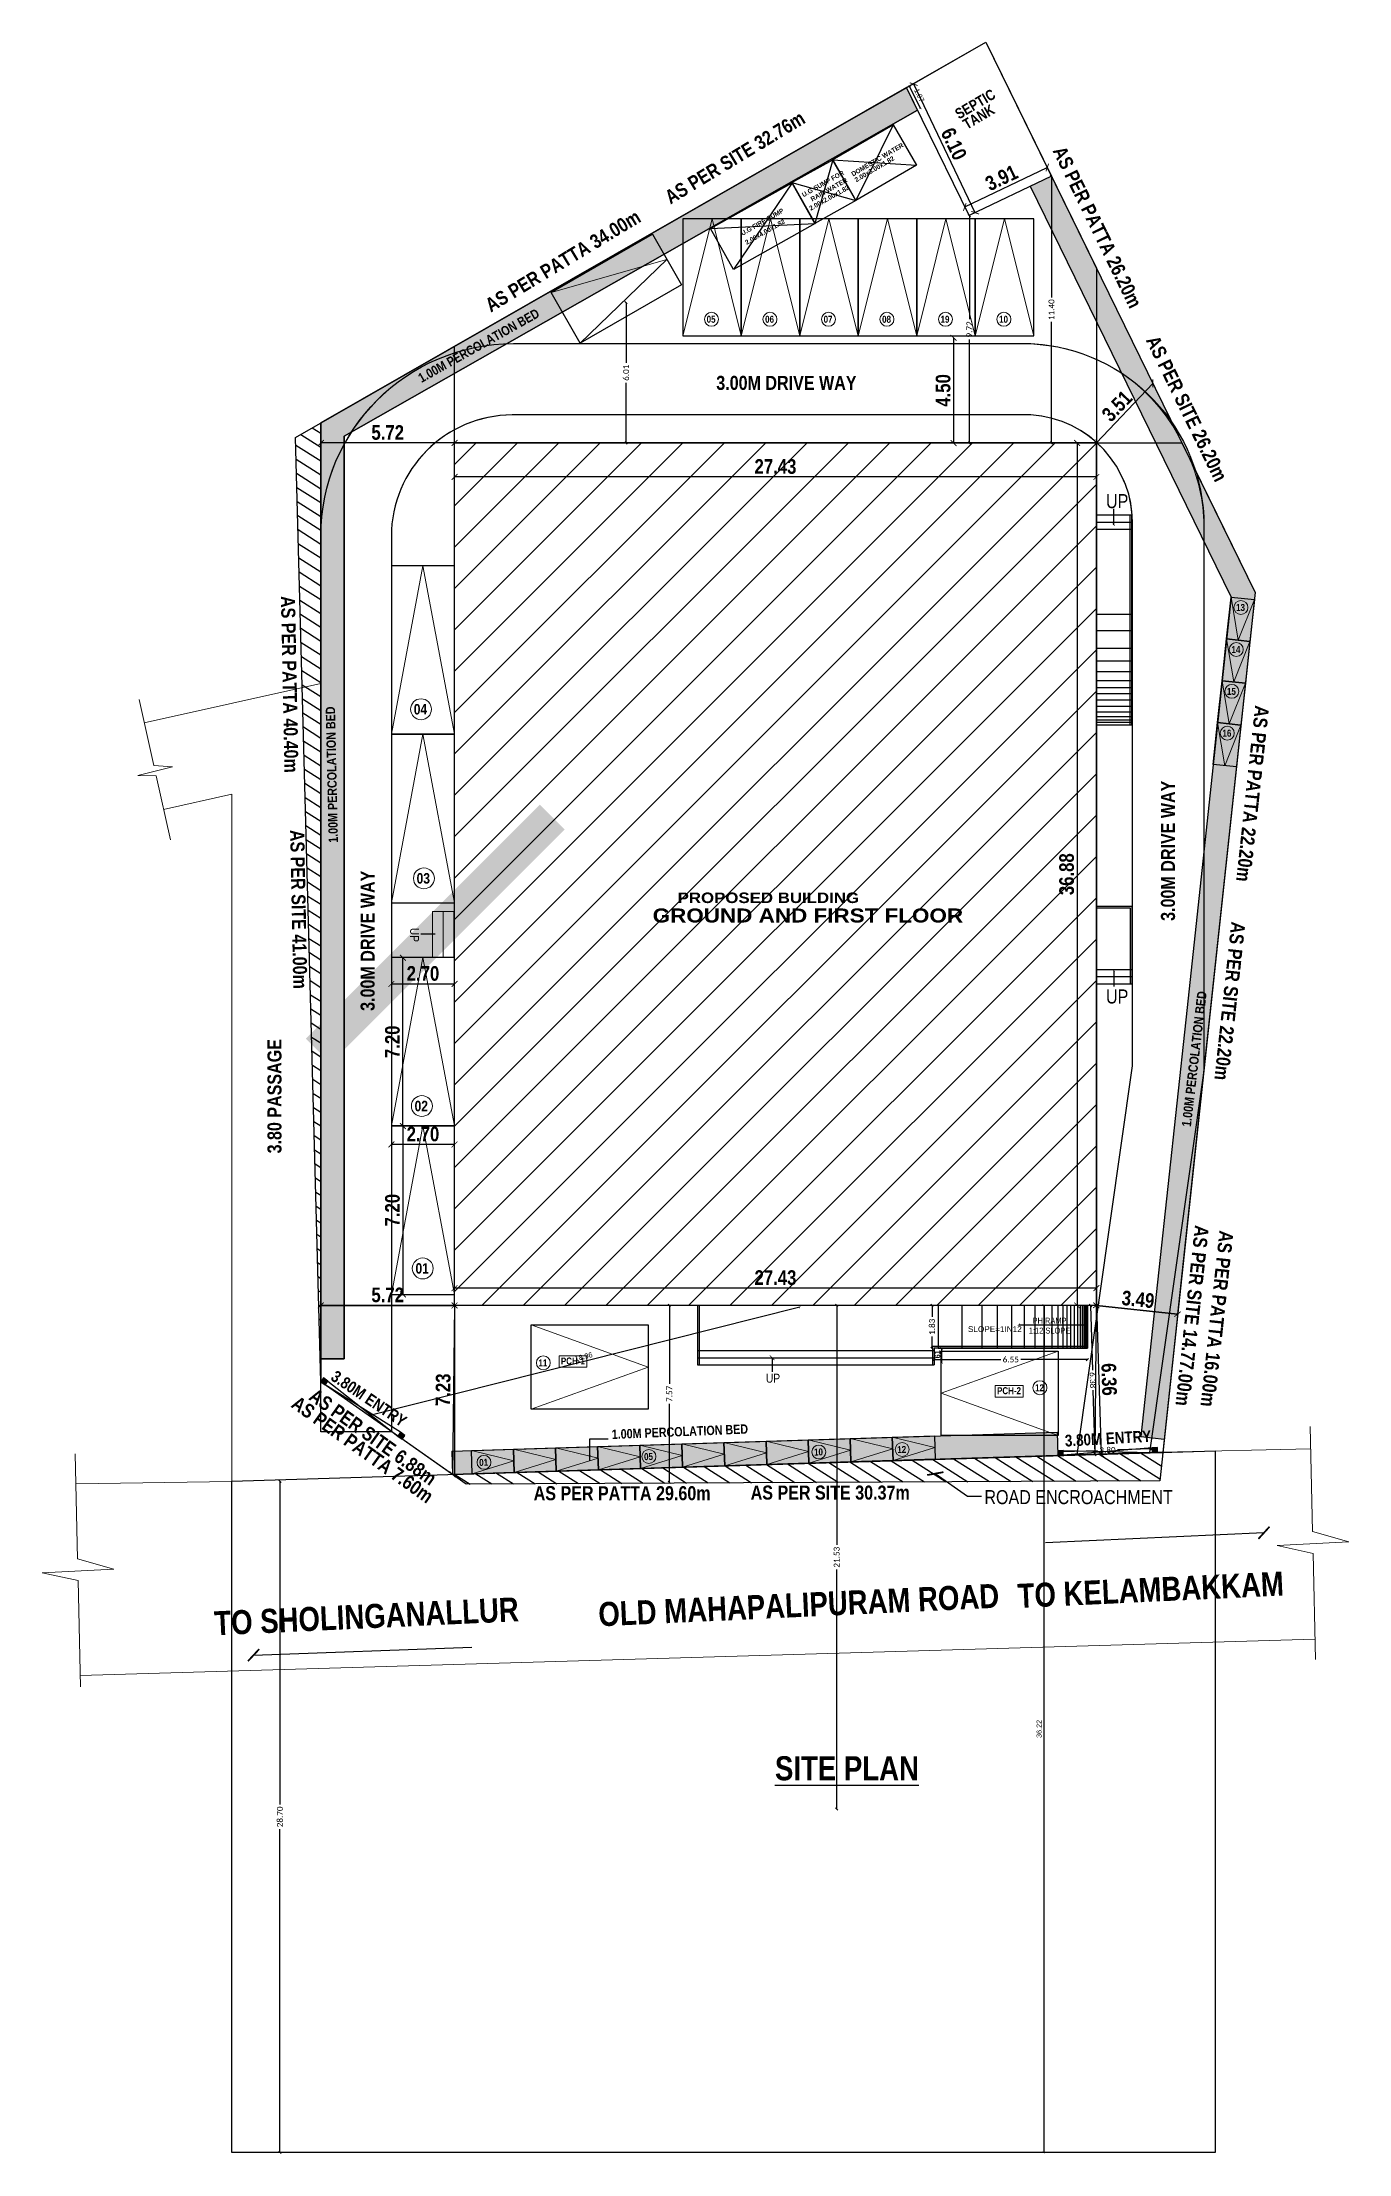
# Model space of a CAD drawing. Header units: metres. Extents: x -1560520 to -1560300, y 43639 to 43729.
# Drawn here: x -1560519.6 to -1560463.7, y 43638.6 to 43728.9 of the extents above; entities that cross this region are included whole.
import ezdxf
from ezdxf.enums import TextEntityAlignment as Align

# ---------------------------------------------------------------- set-up
doc = ezdxf.new("R2010")
doc.units = ezdxf.units.M
doc.header["$LTSCALE"] = 750
doc.header["$MEASUREMENT"] = 0
doc.header["$PDMODE"] = 35
doc.header["$PDSIZE"] = 50
doc.linetypes.add('( Hidden )', pattern=[0.375, 0.25, -0.125])
doc.linetypes.add('HIDDEN2', pattern=[0.1875, 0.125, -0.0625])
doc.layers.get('0').update_dxf_attribs({"lineweight": 5})
doc.layers.get('Defpoints').update_dxf_attribs({"lineweight": 0})
for name, color, linetype in [('A-ELEV-LGHT', 1, 'Continuous'), ('A-WALL-MSNY', 5, 'Continuous'), ('BLK_1_DA_RAMP_1', 1, 'Continuous'), ('BLK_1_LVL_0_BLDG_FOOT_PRINT', 1, 'Continuous'), ('BLK_1_LVL_0_FRONT_SETBACK', 2, 'Continuous'), ('BLK_1_LVL_0_REAR_SETBACK', 11, 'Continuous'), ('BLK_1_LVL_0_SIDE_SETBACK1', 171, 'Continuous'), ('BLK_1_LVL_0_SIDE_SETBACK2', 102, 'Continuous'), ('BOUNDARY', 7, 'Continuous'), ('BOUNDRY', 6, 'Continuous'), ('CLIENT', 7, 'Continuous'), ('Cmda Text', 7, 'Continuous'), ('CWALL', 120, 'Continuous'), ('DIST_CL_ROAD', 1, 'Continuous'), ('DIST_EXIT', 7, 'Continuous'), ('DRIVEWAY', 22, 'Continuous'), ('MAIN_GATE', 57, 'Continuous'), ('NOTIFIED_ROAD', 7, 'Continuous'), ('PLOT_BOUNDARY', 70, 'Continuous'), ('ROAD_WIDTH', 1, 'Continuous'), ('RWH', 4, 'Continuous'), ('SEPTIC_TANK_1', 146, 'Continuous'), ('SHORTEST_DIST_TO_ROAD', 1, 'Continuous')]:
    doc.layers.add(name, color=color, linetype=linetype)
for name, color, linetype, plot in [('BLK_1_COVERED_AREA', 140, 'Continuous', False), ('BLK_1_MAX_HEIGHT_CAL', 7, 'Continuous', False), ('PARKING_SLOT', 30, 'Continuous', False), ('TWO_WHEELER_PARKING', 2, 'Continuous', False)]:
    doc.layers.add(name, color=color, linetype=linetype, plot=plot)
for name, color, linetype, lineweight in [('CAR', 1, 'Continuous', 13), ('hatch', 250, 'Continuous', 5), ('TEXT', 2, 'Continuous', 20), ('wall', 7, 'Continuous', 30)]:
    doc.layers.add(name, color=color, linetype=linetype, lineweight=lineweight)
doc.styles.add('AP DIM', font='swisscb.ttf')
doc.styles.add('CGR', font='ariblk.ttf')
doc.styles.add('cmda', font='swisscb.ttf')
doc.styles.add('MD', font='swissck.ttf')
doc.styles.add('SLS-Calibri', font='calibri.ttf')
doc.styles.get("Standard").update_dxf_attribs({"font": 'arial.ttf'})
doc.dimstyles.new('DURAI BUI', dxfattribs={"dimtxt": 0.25, "dimasz": 0.1, "dimexe": 0.18, "dimexo": 0.0625, "dimgap": 0.05, "dimtad": 1, "dimzin": 4, "dimdsep": 46, "dimtxsty": 'AP DIM', "dimblk": 'ARCHTICK', "dimcen": 0.09, "dimse1": 1, "dimse2": 1, "dimclrd": 8, "dimclre": 8, "dimclrt": 7, "dimadec": 0, "dimazin": 0, "dimtfac": 1, "dimtofl": 0, "dimtmove": 2, "dimatfit": 3, "dimfxl": 0, "dimtolj": 1, "dimtzin": 0, "dimarcsym": 0})
doc.dimstyles.new('SLS-ProjectName-OuterBlock(FloorPlan)', dxfattribs={"dimtxt": 0.25, "dimasz": 0.1, "dimexe": 0, "dimexo": 0, "dimgap": 0.1, "dimtad": 0, "dimzin": 1, "dimdsep": 46, "dimtxsty": 'SLS-Calibri', "dimblk1": 'OBLIQUE', "dimblk2": 'OBLIQUE', "dimsah": 1, "dimcen": 0, "dimse1": 1, "dimse2": 1, "dimadec": 0, "dimazin": 0, "dimtfac": 1, "dimtofl": 0, "dimtmove": 2, "dimatfit": 3, "dimfxl": 0, "dimtolj": 1, "dimtzin": 0, "dimlwd": -1, "dimarcsym": 0})
doc.dimstyles.get("Standard").update_dxf_attribs({"dimtxt": 0.22, "dimasz": 0.1, "dimexe": 0.18, "dimexo": 0.0625, "dimgap": 0.09, "dimtad": 1, "dimtoh": 1, "dimzin": 4, "dimdsep": 46, "dimtxsty": 'Standard', "dimblk": 'ARCHTICK', "dimcen": 0.09, "dimse1": 1, "dimse2": 1, "dimadec": 0, "dimazin": 0, "dimtfac": 1, "dimtix": 1, "dimtofl": 0, "dimtmove": 0, "dimatfit": 3, "dimldrblk": 'ARCHTICK', "dimfxl": 0, "dimtolj": 1, "dimtzin": 0, "dimarcsym": 0})
pattern_1 = [(147.5582, (-1560088.30544, 43531.4916), (-0.2682208, -0.42196754), [])]
pattern_2 = [(0, (-1560854.51448, 43286.84377), (0.375, 0.21650635), [0.25, -0.5]), (120, (-1560854.51448, 43286.84377), (-0.375, 0.21650635), [0.25, -0.5]), (60, (-1560854.51448, 43286.84377), (1e-16, 0.4330127), [-0.5, 0.25])]

msp = doc.modelspace()

# ---------------------------------------------------------------- texts
at = {"layer": 'BLK_1_DA_RAMP_1', "insert": (-1560480.022, 43673.974), "char_height": 0.25, "width": 2.47817, "attachment_point": 1}
msp.add_mtext('SLOPE=1IN12', dxfattribs=at)
at = {"layer": 'CLIENT', "color": 4, "style": 'CGR'}
for s, height, p in [('PROPOSED BUILDING', 0.45, (-1560492.431, 43692.069)), ('GROUND AND FIRST FLOOR', 0.6, (-1560493.498, 43691.237))]:
    msp.add_text(s, height=height, dxfattribs=at).set_placement(p)
at = {"layer": 'CLIENT', "color": 7, "linetype": 'ByBlock', "ltscale": 100, "attachment_point": 5, "style": 'AP DIM'}
for s, insert, char_height in [('\\A1;05', (-1560491.001, 43717.032), 0.2982), ('\\A1;06', (-1560488.501, 43717.032), 0.2982), ('\\A1;07', (-1560486.001, 43717.032), 0.2982), ('\\A1;08', (-1560483.501, 43717.032), 0.2982), ('\\A1;19', (-1560481.001, 43717.032), 0.2982), ('\\A1;10', (-1560478.501, 43717.032), 0.2982), ('\\A1;13', (-1560468.371, 43704.708), 0.2982), ('\\A1;14', (-1560468.569, 43702.909), 0.2982), ('\\A1;15', (-1560468.761, 43701.12), 0.2982), ('\\A1;04', (-1560503.424, 43700.355), 0.4473), ('\\A1;16', (-1560468.953, 43699.33), 0.2982), ('\\A1;03', (-1560503.301, 43693.123), 0.4473), ('\\A1;02', (-1560503.387, 43683.387), 0.4473), ('\\A1;01', (-1560503.35, 43676.442), 0.4473), ('\\A1;11', (-1560498.189, 43672.402), 0.2982), ('\\A1;PCH-1', (-1560496.909, 43672.483), 0.2982), ('\\A1;PCH-2', (-1560478.267, 43671.213), 0.2982), ('\\A1;12', (-1560476.962, 43671.341), 0.2982)]:
    msp.add_mtext(s, dxfattribs=dict(at, insert=insert, char_height=char_height))
at = {"layer": 'CLIENT', "insert": (-1560476.535, 43673.996), "char_height": 0.254, "width": 1.62954, "attachment_point": 5, "style": 'MD'}
msp.add_mtext('\\A1;PH RAMP\\P1:12 SLOPE', dxfattribs=at)
at = {"layer": 'CLIENT', "color": 7, "linetype": 'ByBlock', "ltscale": 100, "char_height": 0.2982, "attachment_point": 5, "rotation": 1.70572, "style": 'AP DIM'}
for s, insert in [('\\A1;05', (-1560493.675, 43668.396)), ('\\A1;10', (-1560486.411, 43668.592)), ('\\A1;12', (-1560482.853, 43668.7)), ('\\A1;01', (-1560500.723, 43668.149))]:
    msp.add_mtext(s, dxfattribs=dict(at, insert=insert))
at = {"layer": 'Cmda Text', "style": 'cmda'}
for s, height, rotation, p in [('AS PER SITE 32.76m', 0.6, 31.21045, (-1560489.827, 43723.696)), ('AS PER PATTA 26.20m', 0.6, 296.02342, (-1560474.756, 43720.844)), ('AS PER PATTA 34.00m', 0.6, 31.21045, (-1560497.181, 43719.274)), ('AS PER SITE 26.20m', 0.6, 296.02342, (-1560470.937, 43713.086)), ('AS PER PATTA 40.40m', 0.6, 271.16094, (-1560509.31, 43701.415)), ('AS PER PATTA 22.20m', 0.6, 263.81627, (-1560468.151, 43696.777)), ('3.00M DRIVE WAY', 0.6, 90, (-1560471.173, 43694.305)), ('AS PER SITE 41.00m', 0.6, 271.16094, (-1560508.925, 43691.794)), ('3.00M DRIVE WAY', 0.6, 90, (-1560505.382, 43690.456)), ('AS PER SITE 22.20m', 0.6, 263.81627, (-1560469.125, 43687.908)), ('3.80 PASSAGE', 0.6, 90, (-1560509.363, 43683.807)), ('AS PER SITE 14.77.00m', 0.6, 263.81627, (-1560470.734, 43674.454)), ('AS PER PATTA 16.00m', 0.6, 263.81627, (-1560469.675, 43674.322)), ('AS PER PATTA 7.60m', 0.6, 324.47533, (-1560506.072, 43668.453)), ('AS PER SITE 6.88m', 0.6, 324.47533, (-1560505.624, 43668.997)), ('TO KELAMBAKKAM', 1.0287, 2.68302, (-1560472.188, 43662.19)), ('TO SHOLINGANALLUR', 1.0287, 2.68302, (-1560505.706, 43661.054)), ('OLD MAHAPALIPURAM ROAD', 1.0287, 2.68302, (-1560487.231, 43661.537))]:
    msp.add_text(s, height=height, rotation=rotation, dxfattribs=at).set_placement(p, align=Align.CENTER)
for s, height, rotation, p in [('1.00M PERCOLATION BED ', 0.4, 29.32672, (-1560503.377, 43714.308)), ('1.00M PERCOLATION BED ', 0.4, 91.25914, (-1560506.948, 43694.651)), ('1.00M PERCOLATION BED ', 0.4, 83.29812, (-1560470.493, 43682.485)), ('3.80M ENTRY', 0.5, 326.10176, (-1560507.295, 43671.699)), ('1.00M PERCOLATION BED ', 0.4, 2.30324, (-1560495.239, 43669.148)), ('3.80M ENTRY', 0.5, 3.14813, (-1560475.864, 43668.825))]:
    msp.add_text(s, height=height, rotation=rotation, dxfattribs=at).set_placement(p)
for s, height, p in [('3.00M DRIVE WAY', 0.6, (-1560487.782, 43714.015)), ('AS PER PATTA 29.60m', 0.6, (-1560494.803, 43666.531)), ('AS PER SITE 30.37m', 0.6, (-1560485.909, 43666.559)), ('%%USITE PLAN', 1.0287, (-1560485.194, 43654.555))]:
    msp.add_text(s, height=height, dxfattribs=at).set_placement(p, align=Align.CENTER)
at = {"layer": 'TEXT', "color": 0, "style": 'AP DIM'}
for s, height, rotation, p in [('SEPTIC', 0.45, 30.43918, (-1560480.403, 43725.575)), ('TANK', 0.45, 30.43918, (-1560480.065, 43725.136)), ('DOMESTIC WATER', 0.2, 30.43918, (-1560484.933, 43723.137)), ('2.00x3.00x1.82', 0.2, 30.43918, (-1560484.791, 43722.889)), ('U.G SUMP FOR', 0.2, 29.3413, (-1560487.049, 43722.251)), ('RAIN WATER', 0.2, 29.3413, (-1560486.677, 43722.066)), ('2.00x2.00x1.82', 0.2, 29.3413, (-1560486.736, 43721.676)), ('U.G FIRE SUMP ', 0.2, 29.70816, (-1560489.656, 43720.602)), ('2.00x4.00x1.82', 0.2, 29.70816, (-1560489.478, 43720.214))]:
    msp.add_text(s, height=height, rotation=rotation, dxfattribs=at).set_placement(p)
at = {"layer": 'TEXT', "style": 'MD'}
for s, p in [('UP', (-1560474.12, 43708.957)), ('UP', (-1560474.12, 43687.773)), ('ROAD ENCROACHMENT', (-1560479.319, 43666.364))]:
    msp.add_text(s, height=0.6, dxfattribs=at).set_placement(p)
at = {"layer": 'TEXT', "insert": (-1560503.676, 43690.706), "char_height": 0.381, "width": 1.62954, "attachment_point": 5, "rotation": 270, "style": 'MD'}
msp.add_mtext('\\A1;UP', dxfattribs=at)
at = {"layer": 'TEXT', "insert": (-1560488.354, 43671.745), "char_height": 0.381, "width": 1.62954, "attachment_point": 5, "style": 'MD'}
msp.add_mtext('\\A1;UP', dxfattribs=at)

# ---------------------------------------------------------------- blocks, each defined once
blk = doc.blocks.new('_ArchTick')
at = {"color": 0, "linetype": 'ByBlock', "const_width": 0.15}
blk.add_lwpolyline([(-0.5, -0.5), (0.5, 0.5)], dxfattribs=at)
blk = doc.blocks.new('*D216')
at = {"color": 8, "lineweight": -2}
blk.add_line((-1560501.966, 43674.862), (-1560507.681, 43674.862), dxfattribs=at)
at = {"layer": 'Defpoints', "color": 0}
for p in [(-1560507.681, 43674.862), (-1560507.681, 43674.862), (-1560501.966, 43674.862)]:
    blk.add_point(p, dxfattribs=at)
at = {"color": 8, "lineweight": -2, "xscale": 0.25, "yscale": 0.25, "zscale": 0.25, "rotation": 180}
blk.add_blockref('_ArchTick', (-1560507.681, 43674.862), dxfattribs=at)
at = {"color": 8, "lineweight": -2, "xscale": 0.25, "yscale": 0.25, "zscale": 0.25}
blk.add_blockref('_ArchTick', (-1560501.966, 43674.862), dxfattribs=at)
at = {"color": 7, "insert": (-1560504.823, 43675.308), "char_height": 0.625, "attachment_point": 5, "style": 'AP DIM'}
blk.add_mtext('\\A1;5.72', dxfattribs=at)
blk = doc.blocks.new('*D217')
at = {"color": 8, "lineweight": -2}
blk.add_line((-1560474.534, 43711.743), (-1560472.119, 43714.288), dxfattribs=at)
at = {"layer": 'Defpoints', "color": 0}
for p in [(-1560472.119, 43714.288), (-1560472.119, 43714.288), (-1560474.534, 43711.743)]:
    blk.add_point(p, dxfattribs=at)
at = {"color": 8, "lineweight": -2, "xscale": 0.25, "yscale": 0.25, "zscale": 0.25}
for p, rotation in [((-1560472.119, 43714.288), 46.50261009259465), ((-1560474.534, 43711.743), 226.5026100925946)]:
    blk.add_blockref('_ArchTick', p, dxfattribs=dict(at, rotation=rotation))
at = {"color": 7, "insert": (-1560473.65, 43713.322), "char_height": 0.625, "attachment_point": 5, "rotation": 46.50261, "style": 'AP DIM'}
blk.add_mtext('\\A1;3.51', dxfattribs=at)
blk = doc.blocks.new('*D218')
at = {"color": 8, "lineweight": -2}
blk.add_line((-1560474.534, 43674.862), (-1560474.334, 43668.504), dxfattribs=at)
at = {"layer": 'Defpoints', "color": 0}
for p in [(-1560474.534, 43674.862), (-1560474.334, 43668.504), (-1560474.334, 43668.504)]:
    blk.add_point(p, dxfattribs=at)
at = {"color": 8, "lineweight": -2, "xscale": 0.25, "yscale": 0.25, "zscale": 0.25}
for p, rotation in [((-1560474.534, 43674.862), 91.80047748857876), ((-1560474.334, 43668.504), 271.8004774885788)]:
    blk.add_blockref('_ArchTick', p, dxfattribs=dict(at, rotation=rotation))
at = {"color": 7, "insert": (-1560473.989, 43671.697), "char_height": 0.625, "attachment_point": 5, "rotation": 271.80048, "style": 'AP DIM'}
blk.add_mtext('\\A1;6.36', dxfattribs=at)
blk = doc.blocks.new('A$C31197216')
at = {"layer": 'CAR'}
for p, q in [((-49.2125, 0), (0, -196.85)), ((0, -196.85), (49.2125, 0))]:
    blk.add_line(p, q, dxfattribs=at)
blk.add_lwpolyline([(-49.2125, -196.85), (49.2125, -196.85), (49.2125, 0), (-49.2125, 0)], close=True, dxfattribs=at)
blk = doc.blocks.new('*D219')
at = {"color": 8, "lineweight": -2}
blk.add_line((-1560474.534, 43710.29), (-1560501.966, 43710.29), dxfattribs=at)
at = {"layer": 'Defpoints', "color": 0}
for p in [(-1560501.966, 43711.743), (-1560474.534, 43711.743), (-1560501.966, 43710.29)]:
    blk.add_point(p, dxfattribs=at)
at = {"color": 8, "lineweight": -2, "xscale": 0.25, "yscale": 0.25, "zscale": 0.25, "rotation": 180}
blk.add_blockref('_ArchTick', (-1560501.966, 43710.29), dxfattribs=at)
at = {"color": 8, "lineweight": -2, "xscale": 0.25, "yscale": 0.25, "zscale": 0.25}
blk.add_blockref('_ArchTick', (-1560474.534, 43710.29), dxfattribs=at)
at = {"color": 7, "insert": (-1560488.25, 43710.735), "char_height": 0.625, "attachment_point": 5, "style": 'AP DIM'}
blk.add_mtext('\\A1;27.43', dxfattribs=at)
blk = doc.blocks.new('*D220')
at = {"color": 8, "lineweight": -2}
blk.add_line((-1560475.356, 43711.743), (-1560475.356, 43674.862), dxfattribs=at)
at = {"layer": 'Defpoints', "color": 0}
for p in [(-1560474.534, 43711.743), (-1560475.356, 43674.862), (-1560474.534, 43674.862)]:
    blk.add_point(p, dxfattribs=at)
at = {"color": 8, "lineweight": -2, "xscale": 0.25, "yscale": 0.25, "zscale": 0.25}
for p, rotation in [((-1560475.356, 43711.743), 90), ((-1560475.356, 43674.862), 270)]:
    blk.add_blockref('_ArchTick', p, dxfattribs=dict(at, rotation=rotation))
at = {"color": 7, "insert": (-1560475.801, 43693.302), "char_height": 0.625, "attachment_point": 5, "rotation": 90, "style": 'AP DIM'}
blk.add_mtext('\\A1;36.88', dxfattribs=at)
blk = doc.blocks.new('*D221')
at = {"color": 8, "lineweight": -2}
blk.add_line((-1560474.534, 43675.602), (-1560501.966, 43675.602), dxfattribs=at)
at = {"layer": 'Defpoints', "color": 0}
for p in [(-1560501.966, 43675.602), (-1560501.966, 43674.862), (-1560474.534, 43674.862)]:
    blk.add_point(p, dxfattribs=at)
at = {"color": 8, "lineweight": -2, "xscale": 0.25, "yscale": 0.25, "zscale": 0.25, "rotation": 180}
blk.add_blockref('_ArchTick', (-1560501.966, 43675.602), dxfattribs=at)
at = {"color": 8, "lineweight": -2, "xscale": 0.25, "yscale": 0.25, "zscale": 0.25}
blk.add_blockref('_ArchTick', (-1560474.534, 43675.602), dxfattribs=at)
at = {"color": 7, "insert": (-1560488.25, 43676.048), "char_height": 0.625, "attachment_point": 5, "style": 'AP DIM'}
blk.add_mtext('\\A1;27.43', dxfattribs=at)
blk = doc.blocks.new('*D222')
at = {"color": 8, "lineweight": -2}
blk.add_line((-1560501.966, 43674.862), (-1560502.054, 43667.633), dxfattribs=at)
at = {"layer": 'Defpoints', "color": 0}
for p in [(-1560501.966, 43674.862), (-1560502.054, 43667.633), (-1560502.054, 43667.633)]:
    blk.add_point(p, dxfattribs=at)
at = {"color": 8, "lineweight": -2, "xscale": 0.25, "yscale": 0.25, "zscale": 0.25}
for p, rotation in [((-1560501.966, 43674.862), 89.30640282337771), ((-1560502.054, 43667.633), 269.3064028233777)]:
    blk.add_blockref('_ArchTick', p, dxfattribs=dict(at, rotation=rotation))
at = {"color": 7, "insert": (-1560502.455, 43671.253), "char_height": 0.625, "attachment_point": 5, "rotation": 89.3064, "style": 'AP DIM'}
blk.add_mtext('\\A1;7.23', dxfattribs=at)
blk = doc.blocks.new('*D223')
at = {"color": 8, "lineweight": -2}
blk.add_line((-1560474.534, 43674.862), (-1560471.061, 43674.489), dxfattribs=at)
at = {"layer": 'Defpoints', "color": 0}
for p in [(-1560474.534, 43674.862), (-1560471.061, 43674.489), (-1560471.061, 43674.489)]:
    blk.add_point(p, dxfattribs=at)
at = {"color": 8, "lineweight": -2, "xscale": 0.25, "yscale": 0.25, "zscale": 0.25}
for p, rotation in [((-1560474.534, 43674.862), 173.8677793520407), ((-1560471.061, 43674.489), 353.8677793520408)]:
    blk.add_blockref('_ArchTick', p, dxfattribs=dict(at, rotation=rotation))
at = {"color": 7, "insert": (-1560472.75, 43675.118), "char_height": 0.625, "attachment_point": 5, "rotation": 353.86778, "style": 'AP DIM'}
blk.add_mtext('\\A1;3.49', dxfattribs=at)
blk = doc.blocks.new('*D224')
at = {"color": 8, "lineweight": -2}
blk.add_line((-1560501.966, 43711.743), (-1560507.681, 43711.743), dxfattribs=at)
at = {"layer": 'Defpoints', "color": 0}
for p in [(-1560507.681, 43711.743), (-1560507.681, 43711.743), (-1560501.966, 43711.743)]:
    blk.add_point(p, dxfattribs=at)
at = {"color": 8, "lineweight": -2, "xscale": 0.25, "yscale": 0.25, "zscale": 0.25, "rotation": 180}
blk.add_blockref('_ArchTick', (-1560507.681, 43711.743), dxfattribs=at)
at = {"color": 8, "lineweight": -2, "xscale": 0.25, "yscale": 0.25, "zscale": 0.25}
blk.add_blockref('_ArchTick', (-1560501.966, 43711.743), dxfattribs=at)
at = {"color": 7, "insert": (-1560504.823, 43712.189), "char_height": 0.625, "attachment_point": 5, "style": 'AP DIM'}
blk.add_mtext('\\A1;5.72', dxfattribs=at)
blk = doc.blocks.new('A$C3CD87A76')
at = {"layer": 'A-WALL-MSNY', "lineweight": -3}
h = blk.add_hatch(color=6, dxfattribs=at)
h.dxf.hatch_style = 1
h.paths.add_polyline_path([(-0.002, -0.001), (-0.184, -0.084), (-0.086, -0.292), (0.095, -0.209)])
at = {"layer": 'A-WALL-MSNY', "color": 6, "lineweight": -3}
blk.add_lwpolyline([(-0.002, -0.001), (-0.184, -0.084), (-0.086, -0.292), (0.095, -0.209), (-0.002, -0.001)], close=True, dxfattribs=at)
blk = doc.blocks.new('*D225')
at = {"color": 8, "lineweight": -2}
blk.add_line((-1560480.636, 43716.239), (-1560480.636, 43711.743), dxfattribs=at)
at = {"layer": 'Defpoints', "color": 0}
for p in [(-1560480.703, 43716.239), (-1560480.703, 43711.743), (-1560480.636, 43711.743)]:
    blk.add_point(p, dxfattribs=at)
at = {"color": 8, "lineweight": -2, "xscale": 0.25, "yscale": 0.25, "zscale": 0.25}
for p, rotation in [((-1560480.636, 43716.239), 90), ((-1560480.636, 43711.743), 270)]:
    blk.add_blockref('_ArchTick', p, dxfattribs=dict(at, rotation=rotation))
at = {"color": 7, "insert": (-1560481.082, 43713.991), "char_height": 0.625, "attachment_point": 5, "rotation": 90, "style": 'AP DIM'}
blk.add_mtext('\\A1;4.50', dxfattribs=at)
blk = doc.blocks.new('*D226')
at = {"color": 8, "lineweight": -2}
blk.add_line((-1560479.71, 43721.59), (-1560482.339, 43727.09), dxfattribs=at)
at = {"layer": 'Defpoints', "color": 0}
for p in [(-1560482.607, 43726.962), (-1560482.339, 43727.09), (-1560479.978, 43721.462)]:
    blk.add_point(p, dxfattribs=at)
at = {"color": 8, "lineweight": -2, "xscale": 0.25, "yscale": 0.25, "zscale": 0.25}
for p, rotation in [((-1560482.339, 43727.09), 115.5429555770921), ((-1560479.71, 43721.59), 295.5429555770922)]:
    blk.add_blockref('_ArchTick', p, dxfattribs=dict(at, rotation=rotation))
at = {"color": 7, "insert": (-1560480.623, 43724.532), "char_height": 0.625, "attachment_point": 5, "rotation": 295.54296, "style": 'AP DIM'}
blk.add_mtext('\\A1;6.10', dxfattribs=at)
blk = doc.blocks.new('*D227')
at = {"color": 8, "lineweight": -2}
blk.add_line((-1560480.157, 43721.837), (-1560476.631, 43723.522), dxfattribs=at)
at = {"layer": 'Defpoints', "color": 0}
for p in [(-1560476.631, 43723.522), (-1560476.451, 43723.147), (-1560479.978, 43721.462)]:
    blk.add_point(p, dxfattribs=at)
at = {"color": 8, "lineweight": -2, "xscale": 0.25, "yscale": 0.25, "zscale": 0.25}
for p, rotation in [((-1560476.631, 43723.522), 25.54295557063936), ((-1560480.157, 43721.837), 205.5429555706393)]:
    blk.add_blockref('_ArchTick', p, dxfattribs=dict(at, rotation=rotation))
at = {"color": 7, "insert": (-1560478.586, 43723.081), "char_height": 0.625, "attachment_point": 5, "rotation": 25.54296, "style": 'AP DIM'}
blk.add_mtext('\\A1;3.91', dxfattribs=at)
blk = doc.blocks.new('*D228')
at = {"layer": 'CWALL', "color": 8, "lineweight": -2}
blk.add_line((-1560481.147, 43673.033), (-1560481.147, 43672.424), dxfattribs=at)
at = {"layer": 'Defpoints', "color": 0}
for p in [(-1560481.468, 43673.033), (-1560481.468, 43672.424), (-1560481.147, 43672.424)]:
    blk.add_point(p, dxfattribs=at)
at = {"layer": 'CWALL', "color": 8, "lineweight": -2, "xscale": 0.1, "yscale": 0.1, "zscale": 0.1}
for p, rotation in [((-1560481.147, 43673.033), 90), ((-1560481.147, 43672.424), 270)]:
    blk.add_blockref('_ArchTick', p, dxfattribs=dict(at, rotation=rotation))
at = {"layer": 'CWALL', "color": 7, "insert": (-1560481.325, 43672.728), "char_height": 0.25, "attachment_point": 5, "rotation": 90, "style": 'AP DIM'}
blk.add_mtext('\\A1;.61', dxfattribs=at)
blk = doc.blocks.new('_Oblique')
at = {"color": 0, "linetype": 'ByBlock', "lineweight": -2}
blk.add_line((-0.5, -0.5), (0.5, 0.5), dxfattribs=at)
blk = doc.blocks.new('*D191')
at = {"layer": 'BLK_1_DA_RAMP_1', "color": 0}
for p, q in [((-1560481.468, 43672.549), (-1560478.619, 43672.549)), ((-1560474.915, 43672.549), (-1560477.764, 43672.549))]:
    blk.add_line(p, q, dxfattribs=at)
at = {"layer": 'Defpoints', "color": 0}
for p in [(-1560481.468, 43673.033), (-1560474.915, 43673.033), (-1560474.915, 43672.549)]:
    blk.add_point(p, dxfattribs=at)
at = {"layer": 'BLK_1_DA_RAMP_1', "color": 0, "xscale": 0.1, "yscale": 0.1, "zscale": 0.1, "rotation": 180}
blk.add_blockref('_Oblique', (-1560481.468, 43672.549), dxfattribs=at)
at = {"layer": 'BLK_1_DA_RAMP_1', "color": 0, "xscale": 0.1, "yscale": 0.1, "zscale": 0.1}
blk.add_blockref('_Oblique', (-1560474.915, 43672.549), dxfattribs=at)
at = {"layer": 'BLK_1_DA_RAMP_1', "color": 0, "insert": (-1560478.192, 43672.549), "char_height": 0.25, "attachment_point": 5, "style": 'SLS-Calibri'}
blk.add_mtext('\\A1;6.55', dxfattribs=at)
blk = doc.blocks.new('A$C5BB5089D')
at = {"layer": 'CAR'}
for p, q in [((0, 7.2), (-1.35, 0)), ((1.35, 0), (0, 7.2))]:
    blk.add_line(p, q, dxfattribs=at)
blk.add_lwpolyline([(-1.35, 0), (1.35, 0), (1.35, 7.2), (-1.35, 7.2)], close=True, dxfattribs=at)
blk = doc.blocks.new('*D229')
at = {"color": 8, "lineweight": -2}
blk.add_line((-1560504.173, 43682.535), (-1560504.173, 43675.335), dxfattribs=at)
at = {"layer": 'Defpoints', "color": 0}
for p in [(-1560504.666, 43682.535), (-1560504.666, 43675.335), (-1560504.173, 43675.335)]:
    blk.add_point(p, dxfattribs=at)
at = {"color": 8, "lineweight": -2, "xscale": 0.25, "yscale": 0.25, "zscale": 0.25}
for p, rotation in [((-1560504.173, 43682.535), 90), ((-1560504.173, 43675.335), 270)]:
    blk.add_blockref('_ArchTick', p, dxfattribs=dict(at, rotation=rotation))
at = {"color": 7, "insert": (-1560504.619, 43678.935), "char_height": 0.625, "attachment_point": 5, "rotation": 90, "style": 'AP DIM'}
blk.add_mtext('\\A1;7.20', dxfattribs=at)
blk = doc.blocks.new('*D230')
at = {"color": 8, "lineweight": -2}
blk.add_line((-1560504.173, 43682.535), (-1560504.173, 43689.735), dxfattribs=at)
at = {"layer": 'Defpoints', "color": 0}
for p in [(-1560504.666, 43689.735), (-1560504.173, 43689.735), (-1560504.666, 43682.535)]:
    blk.add_point(p, dxfattribs=at)
at = {"color": 8, "lineweight": -2, "xscale": 0.25, "yscale": 0.25, "zscale": 0.25}
for p, rotation in [((-1560504.173, 43689.735), 90), ((-1560504.173, 43682.535), 270)]:
    blk.add_blockref('_ArchTick', p, dxfattribs=dict(at, rotation=rotation))
at = {"color": 7, "insert": (-1560504.619, 43686.135), "char_height": 0.625, "attachment_point": 5, "rotation": 90, "style": 'AP DIM'}
blk.add_mtext('\\A1;7.20', dxfattribs=at)
blk = doc.blocks.new('*D231')
at = {"color": 8, "lineweight": -2}
blk.add_line((-1560504.666, 43688.609), (-1560501.966, 43688.609), dxfattribs=at)
at = {"layer": 'Defpoints', "color": 0}
for p in [(-1560504.666, 43689.398), (-1560501.966, 43689.398), (-1560501.966, 43688.609)]:
    blk.add_point(p, dxfattribs=at)
at = {"color": 8, "lineweight": -2, "xscale": 0.25, "yscale": 0.25, "zscale": 0.25, "rotation": 180}
blk.add_blockref('_ArchTick', (-1560504.666, 43688.609), dxfattribs=at)
at = {"color": 8, "lineweight": -2, "xscale": 0.25, "yscale": 0.25, "zscale": 0.25}
blk.add_blockref('_ArchTick', (-1560501.966, 43688.609), dxfattribs=at)
at = {"color": 7, "insert": (-1560503.316, 43689.055), "char_height": 0.625, "attachment_point": 5, "style": 'AP DIM'}
blk.add_mtext('\\A1;2.70', dxfattribs=at)
blk = doc.blocks.new('*D232')
at = {"color": 8, "lineweight": -2}
blk.add_line((-1560501.966, 43681.744), (-1560504.666, 43681.744), dxfattribs=at)
at = {"layer": 'Defpoints', "color": 0}
for p in [(-1560504.666, 43682.535), (-1560501.966, 43682.535), (-1560504.666, 43681.744)]:
    blk.add_point(p, dxfattribs=at)
at = {"color": 8, "lineweight": -2, "xscale": 0.25, "yscale": 0.25, "zscale": 0.25, "rotation": 180}
blk.add_blockref('_ArchTick', (-1560504.666, 43681.744), dxfattribs=at)
at = {"color": 8, "lineweight": -2, "xscale": 0.25, "yscale": 0.25, "zscale": 0.25}
blk.add_blockref('_ArchTick', (-1560501.966, 43681.744), dxfattribs=at)
at = {"color": 7, "insert": (-1560503.316, 43682.189), "char_height": 0.625, "attachment_point": 5, "style": 'AP DIM'}
blk.add_mtext('\\A1;2.70', dxfattribs=at)
blk = doc.blocks.new('*D272')
at = {"layer": 'Defpoints', "color": 0}
for p in [(-1560489.689, 43674.862), (-1560485.633, 43674.862), (-1560489.532, 43653.328)]:
    blk.add_point(p, dxfattribs=at)
at = {"layer": 'DIST_CL_ROAD', "color": 0}
for p, q in [((-1560485.633, 43674.862), (-1560485.633, 43664.621)), ((-1560485.633, 43653.328), (-1560485.633, 43663.569))]:
    blk.add_line(p, q, dxfattribs=at)
at = {"layer": 'DIST_CL_ROAD', "color": 0, "xscale": 0.1, "yscale": 0.1, "zscale": 0.1}
for p, rotation in [((-1560485.633, 43674.862), 90), ((-1560485.633, 43653.328), 270)]:
    blk.add_blockref('_Oblique', p, dxfattribs=dict(at, rotation=rotation))
at = {"layer": 'DIST_CL_ROAD', "color": 0, "insert": (-1560485.633, 43664.095), "char_height": 0.25, "attachment_point": 5, "rotation": 90, "style": 'SLS-Calibri'}
blk.add_mtext('\\A1;21.53', dxfattribs=at)
blk = doc.blocks.new('*D182')
at = {"layer": 'Defpoints', "color": 0}
for p in [(-1560492.784, 43674.862), (-1560485.633, 43674.862), (-1560485.633, 43667.297)]:
    blk.add_point(p, dxfattribs=at)
at = {"layer": 'NOTIFIED_ROAD', "color": 0}
for p, q in [((-1560492.784, 43674.862), (-1560492.784, 43671.51)), ((-1560492.784, 43667.297), (-1560492.784, 43670.649))]:
    blk.add_line(p, q, dxfattribs=at)
at = {"layer": 'NOTIFIED_ROAD', "color": 0, "xscale": 0.1, "yscale": 0.1, "zscale": 0.1}
for p, rotation in [((-1560492.784, 43674.862), 90), ((-1560492.784, 43667.297), 270)]:
    blk.add_blockref('_Oblique', p, dxfattribs=dict(at, rotation=rotation))
at = {"layer": 'NOTIFIED_ROAD', "color": 0, "insert": (-1560492.784, 43671.08), "char_height": 0.25, "attachment_point": 5, "rotation": 90, "style": 'SLS-Calibri'}
blk.add_mtext('\\A1;7.57', dxfattribs=at)
blk = doc.blocks.new('*D183')
at = {"layer": 'Defpoints', "color": 0}
for p in [(-1560482.647, 43726.939), (-1560482.516, 43727.003), (-1560482.179, 43725.981)]:
    blk.add_point(p, dxfattribs=at)
at = {"layer": 'RWH', "color": 0, "lineweight": -2}
blk.add_line((-1560482.048, 43726.045), (-1560482.516, 43727.003), dxfattribs=at)
at = {"layer": 'RWH', "color": 0, "lineweight": -2, "xscale": 0.1, "yscale": 0.1, "zscale": 0.1}
for p, rotation in [((-1560482.516, 43727.003), 116.059447370734), ((-1560482.048, 43726.045), 296.0594473707339)]:
    blk.add_blockref('_ArchTick', p, dxfattribs=dict(at, rotation=rotation))
at = {"layer": 'RWH', "color": 0, "insert": (-1560482.1, 43726.613), "char_height": 0.22, "attachment_point": 5, "rotation": 296.05945}
blk.add_mtext('\\A1;1.07', dxfattribs=at)
blk = doc.blocks.new('*D184')
at = {"layer": 'Defpoints', "color": 0}
for p in [(-1560472.156, 43668.732), (-1560472.151, 43668.573), (-1560475.952, 43668.453)]:
    blk.add_point(p, dxfattribs=at)
at = {"layer": 'MAIN_GATE', "color": 2}
for p, q in [((-1560475.957, 43668.612), (-1560474.489, 43668.658)), ((-1560472.156, 43668.732), (-1560473.624, 43668.686))]:
    blk.add_line(p, q, dxfattribs=at)
at = {"layer": 'MAIN_GATE', "color": 2, "xscale": 0.1, "yscale": 0.1, "zscale": 0.1}
for p, rotation in [((-1560475.957, 43668.612), 181.8138139315662), ((-1560472.156, 43668.732), 1.81381393156616)]:
    blk.add_blockref('_Oblique', p, dxfattribs=dict(at, rotation=rotation))
at = {"layer": 'MAIN_GATE', "color": 2, "lineweight": -2, "insert": (-1560474.057, 43668.672), "char_height": 0.25, "attachment_point": 5, "rotation": 1.81381, "style": 'SLS-Calibri'}
blk.add_mtext('\\A1;3.80', dxfattribs=at)
blk = doc.blocks.new('*D187')
at = {"layer": 'Defpoints', "color": 0}
for p in [(-1560479.978, 43721.462), (-1560479.978, 43711.743), (-1560479.961, 43711.743)]:
    blk.add_point(p, dxfattribs=at)
at = {"layer": 'SEPTIC_TANK_1', "color": 0}
for p, q in [((-1560479.961, 43721.462), (-1560479.961, 43717.033)), ((-1560479.961, 43711.743), (-1560479.961, 43716.172))]:
    blk.add_line(p, q, dxfattribs=at)
at = {"layer": 'SEPTIC_TANK_1', "color": 0, "xscale": 0.1, "yscale": 0.1, "zscale": 0.1}
for p, rotation in [((-1560479.961, 43721.462), 90), ((-1560479.961, 43711.743), 270)]:
    blk.add_blockref('_Oblique', p, dxfattribs=dict(at, rotation=rotation))
at = {"layer": 'SEPTIC_TANK_1', "color": 0, "lineweight": -2, "insert": (-1560479.961, 43716.602), "char_height": 0.25, "attachment_point": 5, "rotation": 90, "style": 'SLS-Calibri'}
blk.add_mtext('\\A1;9.72', dxfattribs=at)
blk = doc.blocks.new('*D188')
at = {"layer": 'Defpoints', "color": 0}
for p in [(-1560476.451, 43723.147), (-1560476.451, 43711.743), (-1560476.451, 43711.743)]:
    blk.add_point(p, dxfattribs=at)
at = {"layer": 'SEPTIC_TANK_1', "color": 0}
for p, q in [((-1560476.451, 43723.147), (-1560476.451, 43717.97)), ((-1560476.451, 43711.743), (-1560476.451, 43716.92))]:
    blk.add_line(p, q, dxfattribs=at)
at = {"layer": 'SEPTIC_TANK_1', "color": 0, "xscale": 0.1, "yscale": 0.1, "zscale": 0.1}
for p, rotation in [((-1560476.451, 43723.147), 90), ((-1560476.451, 43711.743), 270)]:
    blk.add_blockref('_Oblique', p, dxfattribs=dict(at, rotation=rotation))
at = {"layer": 'SEPTIC_TANK_1', "color": 0, "lineweight": -2, "insert": (-1560476.451, 43717.445), "char_height": 0.25, "attachment_point": 5, "rotation": 90, "style": 'SLS-Calibri'}
blk.add_mtext('\\A1;11.40', dxfattribs=at)
blk = doc.blocks.new('*D189')
at = {"layer": 'Defpoints', "color": 0}
for p in [(-1560474.534, 43674.862), (-1560474.589, 43668.48), (-1560474.337, 43668.487)]:
    blk.add_point(p, dxfattribs=at)
at = {"layer": 'SHORTEST_DIST_TO_ROAD', "color": 0}
for p, q in [((-1560474.785, 43674.854), (-1560474.7, 43672.098)), ((-1560474.589, 43668.48), (-1560474.674, 43671.236))]:
    blk.add_line(p, q, dxfattribs=at)
at = {"layer": 'SHORTEST_DIST_TO_ROAD', "color": 0, "xscale": 0.1, "yscale": 0.1, "zscale": 0.1}
for p, rotation in [((-1560474.785, 43674.854), 91.76659211556739), ((-1560474.589, 43668.48), 271.7665921155674)]:
    blk.add_blockref('_Oblique', p, dxfattribs=dict(at, rotation=rotation))
at = {"layer": 'SHORTEST_DIST_TO_ROAD', "color": 0, "insert": (-1560474.687, 43671.667), "char_height": 0.25, "attachment_point": 5, "rotation": 271.76659, "style": 'SLS-Calibri'}
blk.add_mtext('\\A1;6.38', dxfattribs=at)
blk = doc.blocks.new('*D190')
at = {"layer": 'BLK_1_DA_RAMP_1', "color": 0}
for p, q in [((-1560481.555, 43674.862), (-1560481.555, 43674.368)), ((-1560481.555, 43673.033), (-1560481.555, 43673.527))]:
    blk.add_line(p, q, dxfattribs=at)
at = {"layer": 'Defpoints', "color": 0}
for p in [(-1560481.297, 43674.862), (-1560481.555, 43673.033), (-1560481.297, 43673.033)]:
    blk.add_point(p, dxfattribs=at)
at = {"layer": 'BLK_1_DA_RAMP_1', "color": 0, "xscale": 0.1, "yscale": 0.1, "zscale": 0.1}
for p, rotation in [((-1560481.555, 43674.862), 90), ((-1560481.555, 43673.033), 270)]:
    blk.add_blockref('_Oblique', p, dxfattribs=dict(at, rotation=rotation))
at = {"layer": 'BLK_1_DA_RAMP_1', "color": 0, "insert": (-1560481.555, 43673.948), "char_height": 0.25, "attachment_point": 5, "rotation": 90, "style": 'SLS-Calibri'}
blk.add_mtext('\\A1;1.83', dxfattribs=at)
blk = doc.blocks.new('*D233')
at = {"layer": 'Defpoints', "color": 0}
for p in [(-1560487.227, 43674.862), (-1560505.611, 43670.238), (-1560505.591, 43670.159)]:
    blk.add_point(p, dxfattribs=at)
at = {"layer": 'DIST_EXIT', "color": 0, "lineweight": -2}
blk.add_line((-1560487.207, 43674.784), (-1560505.591, 43670.159), dxfattribs=at)
at = {"layer": 'DIST_EXIT', "color": 0, "lineweight": -2, "xscale": 0.1, "yscale": 0.1, "zscale": 0.1}
for p, rotation in [((-1560487.207, 43674.784), 14.11978965040435), ((-1560505.591, 43670.159), 194.1197896504044)]:
    blk.add_blockref('_ArchTick', p, dxfattribs=dict(at, rotation=rotation))
at = {"layer": 'DIST_EXIT', "color": 0, "insert": (-1560496.449, 43672.668), "char_height": 0.22, "attachment_point": 5, "rotation": 14.11979}
blk.add_mtext('\\A1;18.96', dxfattribs=at)
blk = doc.blocks.new('*D251')
at = {"layer": 'BLK_1_MAX_HEIGHT_CAL', "color": 0, "lineweight": -2}
blk.add_line((-1560476.776, 43674.862), (-1560476.776, 43638.638), dxfattribs=at)
at = {"layer": 'Defpoints', "color": 0}
for p in [(-1560476.795, 43674.862), (-1560476.776, 43638.638), (-1560469.453, 43638.638)]:
    blk.add_point(p, dxfattribs=at)
at = {"layer": 'BLK_1_MAX_HEIGHT_CAL', "color": 0, "lineweight": -2, "xscale": 0.1, "yscale": 0.1, "zscale": 0.1}
for p, rotation in [((-1560476.776, 43674.862), 90), ((-1560476.776, 43638.638), 270)]:
    blk.add_blockref('_ArchTick', p, dxfattribs=dict(at, rotation=rotation))
at = {"layer": 'BLK_1_MAX_HEIGHT_CAL', "color": 0, "insert": (-1560476.978, 43656.75), "char_height": 0.22, "attachment_point": 5, "rotation": 90}
blk.add_mtext('\\A1;36.22', dxfattribs=at)
blk = doc.blocks.new('*D261')
at = {"layer": 'Defpoints', "color": 0}
for p in [(-1560496.235, 43717.751), (-1560494.635, 43717.751), (-1560496.235, 43711.743)]:
    blk.add_point(p, dxfattribs=at)
at = {"layer": 'DRIVEWAY', "color": 0}
for p, q in [((-1560494.635, 43717.751), (-1560494.635, 43715.175)), ((-1560494.635, 43711.743), (-1560494.635, 43714.319))]:
    blk.add_line(p, q, dxfattribs=at)
at = {"layer": 'DRIVEWAY', "color": 0, "xscale": 0.1, "yscale": 0.1, "zscale": 0.1}
for p, rotation in [((-1560494.635, 43717.751), 90), ((-1560494.635, 43711.743), 270)]:
    blk.add_blockref('_Oblique', p, dxfattribs=dict(at, rotation=rotation))
at = {"layer": 'DRIVEWAY', "color": 0, "lineweight": -2, "insert": (-1560494.635, 43714.747), "char_height": 0.25, "attachment_point": 5, "rotation": 90, "style": 'SLS-Calibri'}
blk.add_mtext('\\A1;6.01', dxfattribs=at)
blk = doc.blocks.new('*D270')
at = {"layer": 'Defpoints', "color": 0}
for p in [(-1560511.481, 43667.342), (-1560511.481, 43638.638), (-1560509.431, 43638.638)]:
    blk.add_point(p, dxfattribs=at)
at = {"layer": 'ROAD_WIDTH', "color": 0}
for p, q in [((-1560509.431, 43667.342), (-1560509.431, 43653.521)), ((-1560509.431, 43638.638), (-1560509.431, 43652.459))]:
    blk.add_line(p, q, dxfattribs=at)
at = {"layer": 'ROAD_WIDTH', "color": 0, "xscale": 0.1, "yscale": 0.1, "zscale": 0.1}
for p, rotation in [((-1560509.431, 43667.342), 90), ((-1560509.431, 43638.638), 270)]:
    blk.add_blockref('_Oblique', p, dxfattribs=dict(at, rotation=rotation))
at = {"layer": 'ROAD_WIDTH', "color": 0, "insert": (-1560509.431, 43652.99), "char_height": 0.25, "attachment_point": 5, "rotation": 90, "style": 'SLS-Calibri'}
blk.add_mtext('\\A1;28.70', dxfattribs=at)

# ---------------------------------------------------------------- dimensions: what is measured, and where the dimension line sits
at = {"color": 1}
for p1, p2, distance, override, picture, middle in [((-1560479.978, 43721.462), (-1560482.607, 43726.962), -0.297, {"dimscale": 2.5}, '*D226', (-1560480.623, 43724.532)), ((-1560479.978, 43721.462), (-1560476.451, 43723.147), 0.416, {"dimscale": 2.5}, '*D227', (-1560478.586, 43723.081)), ((-1560480.703, 43716.239), (-1560480.703, 43711.743), 0.067, {"dimscale": 2.5}, '*D225', (-1560481.082, 43713.991)), ((-1560474.534, 43711.743), (-1560472.119, 43714.288), 0, {"dimscale": 2.5}, '*D217', (-1560473.65, 43713.322)), ((-1560501.96598755, 43711.7428979), (-1560507.68098756, 43711.7428979), 0, {"dimscale": 2.5}, '*D224', (-1560504.82348755, 43712.1887177)), ((-1560474.534, 43711.743), (-1560474.534, 43674.862), -0.822, {"dimscale": 2.5}, '*D220', (-1560475.801, 43693.302)), ((-1560474.534, 43711.743), (-1560501.966, 43711.743), 1.453, {"dimscale": 2.5}, '*D219', (-1560488.25, 43710.735)), ((-1560504.666, 43682.535), (-1560504.666, 43689.735), -0.493, {"dimscale": 2.5}, '*D230', (-1560504.619, 43686.135)), ((-1560504.666, 43689.398), (-1560501.966, 43689.398), -0.789, {"dimscale": 2.5}, '*D231', (-1560503.316, 43689.055)), ((-1560504.666, 43682.535), (-1560504.666, 43675.335), 0.493, {"dimscale": 2.5}, '*D229', (-1560504.619, 43678.935)), ((-1560501.966, 43682.535), (-1560504.666, 43682.535), 0.792, {"dimscale": 2.5}, '*D232', (-1560503.316, 43682.189)), ((-1560474.534, 43674.862), (-1560501.966, 43674.862), -0.74, {"dimscale": 2.5}, '*D221', (-1560488.25, 43676.048)), ((-1560501.96598755, 43674.8620979), (-1560507.68098756, 43674.8620979), 0, {"dimscale": 2.5}, '*D216', (-1560504.82348755, 43675.3079177)), ((-1560501.966, 43674.862), (-1560502.054, 43667.633), 0, {"dimscale": 2.5, "dimtad": 3}, '*D222', (-1560502.455, 43671.253)), ((-1560474.534, 43674.862), (-1560471.061, 43674.489), 0, {"dimscale": 2.5, "dimtad": 3}, '*D223', (-1560472.75, 43675.118)), ((-1560474.534, 43674.862), (-1560474.334, 43668.504), 0, {"dimscale": 2.5, "dimtad": 3}, '*D218', (-1560473.989, 43671.697))]:
    dim = msp.add_aligned_dim(p1=p1, p2=p2, distance=distance, dimstyle='DURAI BUI', override=override, dxfattribs=at)
    dim.commit()
    dim.dimension.update_dxf_attribs({"geometry": picture, "text_midpoint": middle})
at = {"layer": 'BLK_1_DA_RAMP_1', "color": 2}
dim = msp.add_linear_dim(base=(-1560481.555, 43673.033), p1=(-1560481.297, 43674.862), p2=(-1560481.297, 43673.033), angle=90, dimstyle='SLS-ProjectName-OuterBlock(FloorPlan)', override={"dimfxl": 0, "dimarcsym": 2}, dxfattribs=at)
dim.commit()
dim.dimension.update_dxf_attribs({"geometry": '*D190', "text_midpoint": (-1560481.555, 43673.948)})
at = {"layer": 'BLK_1_DA_RAMP_1'}
dim = msp.add_linear_dim(base=(-1560474.915, 43672.549), p1=(-1560481.468, 43673.033), p2=(-1560474.915, 43673.033), dimstyle='SLS-ProjectName-OuterBlock(FloorPlan)', override={"dimfxl": 0, "dimarcsym": 2}, dxfattribs=at)
dim.commit()
dim.dimension.update_dxf_attribs({"geometry": '*D191', "text_midpoint": (-1560478.192, 43672.549)})
at = {"layer": 'BLK_1_MAX_HEIGHT_CAL', "color": 6}
dim = msp.add_linear_dim(base=(-1560476.776, 43638.638), p1=(-1560476.795, 43674.862), p2=(-1560469.453, 43638.638), angle=90, dimstyle='Standard', dxfattribs=at)
dim.commit()
dim.dimension.update_dxf_attribs({"geometry": '*D251', "text_midpoint": (-1560476.978, 43656.75)})
at = {"layer": 'CWALL', "color": 1}
dim = msp.add_linear_dim(base=(-1560481.147, 43672.424), p1=(-1560481.468, 43673.033), p2=(-1560481.468, 43672.424), angle=90, dimstyle='DURAI BUI', dxfattribs=at)
dim.commit()
dim.dimension.update_dxf_attribs({"geometry": '*D228', "text_midpoint": (-1560481.325, 43672.728)})
at = {"layer": 'DIST_CL_ROAD', "color": 1}
dim = msp.add_linear_dim(base=(-1560485.633, 43674.862), p1=(-1560489.532, 43653.328), p2=(-1560489.689, 43674.862), angle=90, dimstyle='SLS-ProjectName-OuterBlock(FloorPlan)', override={"dimfxl": 0.18, "dimarcsym": 2}, dxfattribs=at)
dim.commit()
dim.dimension.update_dxf_attribs({"geometry": '*D272', "text_midpoint": (-1560485.633, 43664.095)})
at = {"layer": 'DIST_EXIT'}
dim = msp.add_aligned_dim(p1=(-1560487.227, 43674.862), p2=(-1560505.611, 43670.238), distance=0.081, dimstyle='Standard', dxfattribs=at)
dim.commit()
dim.dimension.update_dxf_attribs({"geometry": '*D233', "text_midpoint": (-1560496.449, 43672.668)})
at = {"layer": 'DRIVEWAY', "color": 255, "lineweight": -2}
dim = msp.add_linear_dim(base=(-1560494.635, 43717.751), p1=(-1560496.235, 43711.743), p2=(-1560496.235, 43717.751), angle=90, dimstyle='SLS-ProjectName-OuterBlock(FloorPlan)', override={"dimfxl": 0.18, "dimarcsym": 2}, dxfattribs=at)
dim.commit()
dim.dimension.update_dxf_attribs({"geometry": '*D261', "text_midpoint": (-1560494.635, 43714.747)})
at = {"layer": 'MAIN_GATE', "color": 2, "lineweight": -2}
dim = msp.add_aligned_dim(p1=(-1560475.952, 43668.453), p2=(-1560472.151, 43668.573), distance=0.159, dimstyle='SLS-ProjectName-OuterBlock(FloorPlan)', override={"dimclrd": 2, "dimclrt": 2, "dimfxl": 0.18, "dimarcsym": 2}, dxfattribs=at)
dim.commit()
dim.dimension.update_dxf_attribs({"geometry": '*D184', "text_midpoint": (-1560474.057, 43668.672)})
at = {"layer": 'NOTIFIED_ROAD', "color": 1}
dim = msp.add_linear_dim(base=(-1560492.7842, 43674.8621), p1=(-1560485.6332, 43667.2969), p2=(-1560485.6332, 43674.8621), angle=90, dimstyle='SLS-ProjectName-OuterBlock(FloorPlan)', dxfattribs=at)
dim.commit()
dim.dimension.update_dxf_attribs({"geometry": '*D182', "text_midpoint": (-1560492.7842, 43671.0795)})
at = {"layer": 'ROAD_WIDTH'}
dim = msp.add_aligned_dim(p1=(-1560511.481, 43667.342), p2=(-1560511.481, 43638.638), distance=2.05, dimstyle='SLS-ProjectName-OuterBlock(FloorPlan)', override={"dimfxl": 75, "dimarcsym": 2}, dxfattribs=at)
dim.commit()
dim.dimension.update_dxf_attribs({"geometry": '*D270', "text_midpoint": (-1560509.431, 43652.99)})
at = {"layer": 'RWH'}
dim = msp.add_aligned_dim(p1=(-1560482.179, 43725.981), p2=(-1560482.647, 43726.939), distance=-0.146, dimstyle='Standard', dxfattribs=at)
dim.commit()
dim.dimension.update_dxf_attribs({"geometry": '*D183', "text_midpoint": (-1560482.1, 43726.613)})
at = {"layer": 'SEPTIC_TANK_1', "color": 2, "lineweight": -2}
dim = msp.add_linear_dim(base=(-1560476.451, 43711.743), p1=(-1560476.451, 43723.147), p2=(-1560476.451, 43711.743), angle=90, dimstyle='SLS-ProjectName-OuterBlock(FloorPlan)', override={"dimfxl": 0.18, "dimarcsym": 2}, dxfattribs=at)
dim.commit()
dim.dimension.update_dxf_attribs({"geometry": '*D188', "text_midpoint": (-1560476.451, 43717.445)})
at = {"layer": 'SEPTIC_TANK_1', "color": 1, "lineweight": -2}
dim = msp.add_linear_dim(base=(-1560479.961, 43711.743), p1=(-1560479.978, 43721.462), p2=(-1560479.978, 43711.743), angle=90, dimstyle='SLS-ProjectName-OuterBlock(FloorPlan)', override={"dimfxl": 0.18, "dimarcsym": 2}, dxfattribs=at)
dim.commit()
dim.dimension.update_dxf_attribs({"geometry": '*D187', "text_midpoint": (-1560479.961, 43716.602)})
at = {"layer": 'SHORTEST_DIST_TO_ROAD', "color": 2}
dim = msp.add_aligned_dim(p1=(-1560474.534, 43674.862), p2=(-1560474.337, 43668.487), distance=-0.252, dimstyle='SLS-ProjectName-OuterBlock(FloorPlan)', override={"dimfxl": 0.18, "dimarcsym": 2}, dxfattribs=at)
dim.commit()
dim.dimension.update_dxf_attribs({"geometry": '*D189', "text_midpoint": (-1560474.687, 43671.667)})

# ---------------------------------------------------------------- hatches: boundary and pattern name
at = {"layer": 'BOUNDARY'}
h = msp.add_hatch(dxfattribs=at)
h.set_pattern_fill('ANSI31', color=8, scale=3.999992, angle=102.5582)
h.set_pattern_definition(pattern_1)
h.paths.add_polyline_path([(-1560507.681, 43671.599), (-1560507.681, 43712.6), (-1560508.759, 43711.983)])
h = msp.add_hatch(dxfattribs=at)
h.set_pattern_fill('ANSI31', color=8, scale=3.999992, angle=102.5582)
h.set_pattern_definition(pattern_1)
h.paths.add_polyline_path([(-1560502.054, 43667.633), (-1560501.468, 43667.22), (-1560471.827, 43667.364), (-1560471.695, 43668.587)])
at = {"layer": 'BOUNDRY'}
h = msp.add_hatch(dxfattribs=at)
h.set_pattern_fill('HONEY', color=8, scale=2)
h.set_pattern_definition(pattern_2)
h.paths.add_polyline_path([(-1560477.354, 43722.716), (-1560468.771, 43705.165), (-1560470.715, 43687.073), (-1560472.628, 43669.253), (-1560471.635, 43669.146), (-1560467.746, 43705.345), (-1560476.451, 43723.147)])
h.paths.add_polyline_path([(-1560506.681, 43712.038), (-1560482.179, 43725.981), (-1560482.648, 43726.942), (-1560507.681, 43712.6), (-1560507.681, 43672.584), (-1560506.681, 43672.584)])
h = msp.add_hatch(dxfattribs=at)
h.set_pattern_fill('HONEY', color=8, scale=2)
h.set_pattern_definition(pattern_2)
h.paths.add_polyline_path([(-1560476.178, 43668.446), (-1560476.209, 43669.446), (-1560502.085, 43668.632), (-1560502.054, 43667.633)])
at = {"layer": 'hatch'}
h = msp.add_hatch(dxfattribs=at)
h.set_pattern_fill('ANSI31', color=256, scale=10)
h.set_pattern_definition([(45, (-1560492.4308, 43692.069), (-0.883883, 0.883883), [])])
h.paths.add_polyline_path([(-1560501.966, 43711.743), (-1560474.534, 43711.743), (-1560474.534, 43674.862), (-1560501.966, 43674.862)])

# ---------------------------------------------------------------- linework, layer by layer
at = {"color": 255, "linetype": '( Hidden )', "ltscale": 5}
for p, q in [((-1560499.452, 43715.991), (-1560477.327, 43715.991)), ((-1560499.503, 43712.943), (-1560477.327, 43712.943)), ((-1560472.985, 43708.367), (-1560472.985, 43685.394)), ((-1560504.666, 43707.761), (-1560504.666, 43669.451)), ((-1560469.937, 43708.204), (-1560469.937, 43686.108)), ((-1560473.025, 43684.836), (-1560475.352, 43668.472)), ((-1560469.968, 43684.684), (-1560472.26, 43668.569))]:
    msp.add_line(p, q, dxfattribs=at)
at = {"color": 255, "linetype": '( Hidden )', "ltscale": 20}
msp.add_line((-1560471.03, 43712.06), (-1560470.65, 43711.283), dxfattribs=at)
msp.add_line((-1560471.03, 43712.06), (-1560470.65, 43711.283), dxfattribs=at)
at = {"color": 255}
for p, q in [((-1560507.681, 43701.459), (-1560515.226, 43699.778)), ((-1560511.481, 43696.719), (-1560514.4, 43696.069)), ((-1560511.481, 43667.336), (-1560511.481, 43696.719)), ((-1560502.906, 43691.702), (-1560502.906, 43689.76)), ((-1560502.906, 43691.702), (-1560501.991, 43691.702)), ((-1560502.449, 43691.702), (-1560502.449, 43689.76)), ((-1560501.991, 43691.702), (-1560501.991, 43689.76)), ((-1560501.991, 43689.76), (-1560502.906, 43689.76)), ((-1560471.695, 43668.587), (-1560465.375, 43668.731)), ((-1560518.148, 43667.229), (-1560511.481, 43667.336)), ((-1560517.961, 43659.029), (-1560465.189, 43660.586))]:
    msp.add_line(p, q, dxfattribs=at)
at = {"color": 1}
for points in [[(-1560468.772, 43705.156), (-1560467.778, 43705.049), (-1560467.97, 43703.26), (-1560468.964, 43703.366)], [(-1560468.964, 43703.366), (-1560467.97, 43703.26), (-1560468.162, 43701.47), (-1560469.157, 43701.577)], [(-1560469.157, 43701.577), (-1560468.162, 43701.47), (-1560468.355, 43699.68), (-1560469.349, 43699.787)], [(-1560469.349, 43699.787), (-1560468.355, 43699.68), (-1560468.547, 43697.891), (-1560469.541, 43697.997)], [(-1560501.215, 43667.659), (-1560501.246, 43668.659), (-1560499.447, 43668.715), (-1560499.415, 43667.716)], [(-1560499.415, 43667.716), (-1560499.447, 43668.715), (-1560497.648, 43668.772), (-1560497.616, 43667.772)], [(-1560497.616, 43667.772), (-1560497.648, 43668.772), (-1560495.849, 43668.828), (-1560495.817, 43667.829)], [(-1560495.817, 43667.829), (-1560495.849, 43668.828), (-1560494.05, 43668.885), (-1560494.018, 43667.885)], [(-1560494.018, 43667.885), (-1560494.05, 43668.885), (-1560492.25, 43668.941), (-1560492.219, 43667.942)], [(-1560492.219, 43667.942), (-1560492.25, 43668.941), (-1560490.451, 43668.998), (-1560490.42, 43667.998)], [(-1560490.42, 43667.998), (-1560490.451, 43668.998), (-1560488.652, 43669.054), (-1560488.621, 43668.055)], [(-1560488.621, 43668.055), (-1560488.652, 43669.054), (-1560486.853, 43669.111), (-1560486.822, 43668.111)], [(-1560486.822, 43668.111), (-1560486.853, 43669.111), (-1560485.054, 43669.168), (-1560485.023, 43668.168)], [(-1560485.023, 43668.168), (-1560485.054, 43669.168), (-1560483.255, 43669.224), (-1560483.223, 43668.225)], [(-1560483.223, 43668.225), (-1560483.255, 43669.224), (-1560481.456, 43669.281), (-1560481.424, 43668.281)]]:
    msp.add_lwpolyline(points, close=True, dxfattribs=at)
at = {"color": 1, "flags": 128}
for points in [[(-1560468.772, 43705.156), (-1560468.467, 43703.313), (-1560467.778, 43705.049)], [(-1560468.964, 43703.366), (-1560468.659, 43701.523), (-1560467.97, 43703.26)], [(-1560469.157, 43701.577), (-1560468.852, 43699.734), (-1560468.162, 43701.47)], [(-1560469.349, 43699.787), (-1560469.044, 43697.944), (-1560468.355, 43699.68)], [(-1560501.215, 43667.659), (-1560499.431, 43668.215), (-1560501.246, 43668.659)], [(-1560499.415, 43667.716), (-1560497.632, 43668.272), (-1560499.447, 43668.715)], [(-1560497.616, 43667.772), (-1560495.833, 43668.328), (-1560497.648, 43668.772)], [(-1560495.817, 43667.829), (-1560494.034, 43668.385), (-1560495.849, 43668.828)], [(-1560494.018, 43667.885), (-1560492.235, 43668.442), (-1560494.05, 43668.885)], [(-1560492.219, 43667.942), (-1560490.436, 43668.498), (-1560492.25, 43668.941)], [(-1560490.42, 43667.998), (-1560488.637, 43668.555), (-1560490.451, 43668.998)], [(-1560488.621, 43668.055), (-1560486.837, 43668.611), (-1560488.652, 43669.054)], [(-1560486.822, 43668.111), (-1560485.038, 43668.668), (-1560486.853, 43669.111)], [(-1560485.023, 43668.168), (-1560483.239, 43668.724), (-1560485.054, 43669.168)], [(-1560483.223, 43668.225), (-1560481.44, 43668.781), (-1560483.255, 43669.224)]]:
    msp.add_lwpolyline(points, dxfattribs=at)
at = {"color": 255}
for points in [[(-1560514.11, 43694.769), (-1560514.72, 43697.508), (-1560515.496, 43697.522), (-1560514.028, 43697.893), (-1560514.82, 43697.957), (-1560515.448, 43700.774)], [(-1560465.169, 43659.723), (-1560465.273, 43664.26), (-1560466.808, 43664.594), (-1560463.746, 43664.752), (-1560465.294, 43665.192), (-1560465.397, 43669.687)], [(-1560517.95, 43658.556), (-1560518.054, 43663.093), (-1560519.588, 43663.428), (-1560516.526, 43663.585), (-1560518.075, 43664.026), (-1560518.177, 43668.52)]]:
    msp.add_lwpolyline(points, dxfattribs=at)
at = {"color": 255, "linetype": '( Hidden )', "ltscale": 5}
for centre, radius, start, end in [((-1560499.451, 43707.761), 8.23, 90, 180), ((-1560477.633, 43708.492), 7.506, 28.39, 87.66945), ((-1560499.484, 43707.761), 5.182, 90, 180), ((-1560477.623, 43708.314), 4.638, 0.66019, 86.34293), ((-1560476.948, 43708.204), 7.01, 0, 26.05945), ((-1560476.948, 43685.394), 3.962, 351.90455, 0)]:
    msp.add_arc(centre, radius, start, end, dxfattribs=at)
at = {"layer": 'A-ELEV-LGHT', "linetype": 'HIDDEN2', "ltscale": 2}
for p, q in [((-1560483.219, 43725.353), (-1560484.81, 43722.118)), ((-1560485.804, 43723.85), (-1560486.564, 43721.136)), ((-1560485.814, 43723.848), (-1560482.215, 43723.623)), ((-1560487.541, 43722.874), (-1560490.045, 43719.168)), ((-1560487.544, 43722.879), (-1560484.821, 43722.116)), ((-1560491.026, 43720.911), (-1560486.559, 43721.131))]:
    msp.add_line(p, q, dxfattribs=at)
at = {"layer": 'A-ELEV-LGHT'}
for p, q in [((-1560474.534, 43708.667), (-1560473.01, 43708.667)), ((-1560474.534, 43708.362), (-1560473.01, 43708.362)), ((-1560473.086, 43699.694), (-1560473.086, 43708.667)), ((-1560473.01, 43699.694), (-1560473.01, 43708.667)), ((-1560474.534, 43708.058), (-1560473.01, 43708.058)), ((-1560474.534, 43704.419), (-1560473.01, 43704.419)), ((-1560474.534, 43703.726), (-1560473.01, 43703.726)), ((-1560474.534, 43702.965), (-1560473.01, 43702.965)), ((-1560474.534, 43702.431), (-1560473.01, 43702.431)), ((-1560474.534, 43701.974), (-1560473.01, 43701.974)), ((-1560474.534, 43701.587), (-1560473.01, 43701.587)), ((-1560474.534, 43701.293), (-1560473.01, 43701.293)), ((-1560474.534, 43701.024), (-1560473.01, 43701.024)), ((-1560474.534, 43700.759), (-1560473.01, 43700.759)), ((-1560474.534, 43700.492), (-1560473.01, 43700.492)), ((-1560474.534, 43700.24), (-1560473.01, 43700.24)), ((-1560474.534, 43700.048), (-1560473.01, 43700.048)), ((-1560474.534, 43699.907), (-1560473.01, 43699.907)), ((-1560474.534, 43699.798), (-1560473.01, 43699.798)), ((-1560474.534, 43699.694), (-1560473.01, 43699.694))]:
    msp.add_line(p, q, dxfattribs=at)
at = {"layer": 'A-ELEV-LGHT', "linetype": 'HIDDEN2', "ltscale": 2}
for points in [[(-1560483.219, 43725.353), (-1560482.215, 43723.623), (-1560484.81, 43722.118), (-1560485.814, 43723.848)], [(-1560485.801, 43723.859), (-1560484.821, 43722.116), (-1560486.564, 43721.136), (-1560487.544, 43722.879)], [(-1560487.541, 43722.874), (-1560486.559, 43721.131), (-1560490.045, 43719.168), (-1560491.026, 43720.911)]]:
    msp.add_lwpolyline(points, close=True, dxfattribs=at)
at = {"layer": 'BLK_1_COVERED_AREA'}
msp.add_lwpolyline([(-1560501.966, 43711.743), (-1560474.534, 43711.743), (-1560474.534, 43674.862), (-1560501.966, 43674.862)], close=True, dxfattribs=at)
at = {"layer": 'BLK_1_DA_RAMP_1'}
msp.add_lwpolyline([(-1560474.915, 43673.033), (-1560474.915, 43674.862), (-1560481.297, 43674.862), (-1560481.297, 43673.109), (-1560481.297, 43673.033)], close=True, dxfattribs=at)
at = {"layer": 'BLK_1_LVL_0_BLDG_FOOT_PRINT'}
msp.add_lwpolyline([(-1560501.966, 43711.743), (-1560474.534, 43711.743), (-1560474.534, 43674.862), (-1560501.966, 43674.862)], close=True, dxfattribs=at)
at = {"layer": 'BLK_1_LVL_0_FRONT_SETBACK'}
msp.add_lwpolyline([(-1560474.534, 43674.862), (-1560501.966, 43674.862), (-1560501.966, 43667.639), (-1560474.584, 43668.496)], close=True, dxfattribs=at)
at = {"layer": 'BLK_1_LVL_0_REAR_SETBACK', "linetype": 'ByBlock'}
msp.add_lwpolyline([(-1560501.966, 43715.877), (-1560482.607, 43726.962), (-1560479.256, 43728.882), (-1560474.534, 43719.226), (-1560474.534, 43711.743), (-1560501.966, 43711.743)], close=True, dxfattribs=at)
at = {"layer": 'BLK_1_LVL_0_SIDE_SETBACK1'}
msp.add_lwpolyline([(-1560507.681, 43711.743), (-1560507.681, 43674.862), (-1560501.966, 43674.862), (-1560501.966, 43711.743)], close=True, dxfattribs=at)
at = {"layer": 'BLK_1_LVL_0_SIDE_SETBACK2', "linetype": 'ByBlock'}
msp.add_lwpolyline([(-1560470.875, 43711.743), (-1560467.746, 43705.345), (-1560471.061, 43674.489), (-1560474.534, 43674.862), (-1560474.534, 43711.743)], close=True, dxfattribs=at)
at = {"layer": 'BOUNDRY'}
msp.add_lwpolyline([(-1560501.966, 43711.743), (-1560474.534, 43711.743), (-1560474.534, 43674.862), (-1560501.966, 43674.862)], close=True, dxfattribs=at)
at = {"layer": 'CAR'}
for p, q in [((-1560493.688, 43672.226), (-1560498.688, 43674.026)), ((-1560498.688, 43670.426), (-1560493.688, 43672.226)), ((-1560476.161, 43672.904), (-1560481.161, 43671.104)), ((-1560481.161, 43671.104), (-1560476.161, 43669.304))]:
    msp.add_line(p, q, dxfattribs=at)
for points in [[(-1560497.497, 43672.703), (-1560496.305, 43672.703), (-1560496.305, 43672.215), (-1560497.497, 43672.215)], [(-1560478.855, 43671.433), (-1560477.662, 43671.433), (-1560477.662, 43670.945), (-1560478.855, 43670.945)]]:
    msp.add_lwpolyline(points, close=True, dxfattribs=at)
for centre, radius in [((-1560490.984, 43717.033), 0.298), ((-1560488.484, 43717.033), 0.298), ((-1560485.984, 43717.033), 0.298), ((-1560483.484, 43717.033), 0.298), ((-1560480.984, 43717.033), 0.298), ((-1560478.484, 43717.033), 0.298), ((-1560468.354, 43704.71), 0.298), ((-1560468.552, 43702.911), 0.298), ((-1560468.744, 43701.122), 0.298), ((-1560503.399, 43700.357), 0.447), ((-1560468.937, 43699.332), 0.298), ((-1560503.275, 43693.126), 0.447), ((-1560503.362, 43683.389), 0.447), ((-1560503.325, 43676.444), 0.447), ((-1560498.172, 43672.404), 0.298), ((-1560476.946, 43671.343), 0.298), ((-1560493.658, 43668.398), 0.298), ((-1560486.394, 43668.594), 0.298), ((-1560482.836, 43668.702), 0.298), ((-1560500.707, 43668.151), 0.298)]:
    msp.add_circle(centre, radius, dxfattribs=at)
at = {"layer": 'CLIENT', "color": 2, "ltscale": 2}
for p, q in [((-1560482.179, 43725.981), (-1560506.681, 43712.038)), ((-1560468.771, 43705.165), (-1560477.354, 43722.716)), ((-1560506.681, 43712.038), (-1560506.681, 43672.584)), ((-1560468.771, 43705.165), (-1560470.715, 43687.073)), ((-1560470.715, 43687.073), (-1560472.628, 43669.253)), ((-1560506.681, 43672.584), (-1560507.707, 43672.584)), ((-1560502.085, 43668.632), (-1560476.209, 43669.446)), ((-1560476.209, 43669.446), (-1560476.178, 43668.446)), ((-1560502.085, 43668.632), (-1560502.054, 43667.633)), ((-1560472.628, 43669.253), (-1560471.635, 43669.146))]:
    msp.add_line(p, q, dxfattribs=at)
at = {"layer": 'CLIENT', "color": 1}
for p, q in [((-1560507.681, 43712.6), (-1560507.681, 43671.599)), ((-1560504.272, 43669.436), (-1560507.493, 43671.466)), ((-1560507.376, 43671.629), (-1560504.389, 43669.274)), ((-1560475.953, 43668.653), (-1560472.151, 43668.573)), ((-1560472.155, 43668.773), (-1560475.949, 43668.453)), ((-1560502.054, 43667.633), (-1560476.178, 43668.446))]:
    msp.add_line(p, q, dxfattribs=at)
at = {"layer": 'CLIENT', "color": 1, "flags": 128}
msp.add_lwpolyline([(-1560508.759, 43711.983), (-1560479.256, 43728.882), (-1560467.746, 43705.345), (-1560471.827, 43667.364), (-1560501.468, 43667.22), (-1560507.681, 43671.599)], close=True, dxfattribs=at)
at = {"layer": 'CLIENT'}
msp.add_lwpolyline([(-1560476.451, 43723.147), (-1560479.97, 43721.465), (-1560482.647, 43726.939)], dxfattribs=at)
at = {"layer": 'DRIVEWAY', "color": 255}
msp.add_lwpolyline([(-1560472.26, 43668.569), (-1560475.352, 43668.472), (-1560472.985, 43685.114), (-1560472.985, 43708.204, 0.402313), (-1560477.327, 43712.943), (-1560499.503, 43712.943, 0.413171), (-1560504.666, 43707.761), (-1560504.666, 43669.451), (-1560507.681, 43669.451), (-1560507.681, 43707.761, -0.4142), (-1560499.452, 43715.991), (-1560477.327, 43715.991, -0.400334), (-1560469.937, 43708.204), (-1560469.937, 43684.898)], format="xyb", close=True, dxfattribs=at)
at = {"layer": 'PARKING_SLOT', "linetype": 'Continuous'}
for points in [[(-1560492.211, 43716.328), (-1560489.711, 43716.328), (-1560489.711, 43721.328), (-1560492.211, 43721.328)], [(-1560489.711, 43716.328), (-1560487.211, 43716.328), (-1560487.211, 43721.328), (-1560489.711, 43721.328)], [(-1560487.211, 43716.328), (-1560484.711, 43716.328), (-1560484.711, 43721.328), (-1560487.211, 43721.328)], [(-1560484.711, 43716.328), (-1560482.211, 43716.328), (-1560482.211, 43721.328), (-1560484.711, 43721.328)], [(-1560482.211, 43716.328), (-1560479.711, 43716.328), (-1560479.711, 43721.328), (-1560482.211, 43721.328)], [(-1560479.711, 43716.328), (-1560477.211, 43716.328), (-1560477.211, 43721.328), (-1560479.711, 43721.328)], [(-1560496.591, 43716.012), (-1560497.841, 43718.177), (-1560493.511, 43720.677), (-1560492.261, 43718.512)], [(-1560501.966, 43706.485), (-1560504.666, 43706.485), (-1560504.666, 43699.285), (-1560501.966, 43699.285)], [(-1560501.966, 43699.285), (-1560504.666, 43699.285), (-1560504.666, 43692.085), (-1560501.966, 43692.085)], [(-1560501.966, 43689.735), (-1560504.666, 43689.735), (-1560504.666, 43682.535), (-1560501.966, 43682.535)], [(-1560501.966, 43682.535), (-1560504.666, 43682.535), (-1560504.666, 43675.335), (-1560501.966, 43675.335)], [(-1560498.688, 43670.426), (-1560498.688, 43674.026), (-1560493.688, 43674.026), (-1560493.688, 43670.426)], [(-1560476.161, 43672.904), (-1560476.161, 43669.304), (-1560481.161, 43669.304), (-1560481.161, 43672.904)]]:
    msp.add_lwpolyline(points, close=True, dxfattribs=at)
at = {"layer": 'PLOT_BOUNDARY'}
msp.add_lwpolyline([(-1560507.681, 43712.6), (-1560479.256, 43728.882), (-1560467.746, 43705.345), (-1560471.695, 43668.587), (-1560502.054, 43667.633), (-1560507.681, 43671.599)], close=True, dxfattribs=at)
at = {"layer": 'ROAD_WIDTH'}
msp.add_lwpolyline([(-1560469.453, 43668.638), (-1560469.453, 43638.638), (-1560511.481, 43638.638), (-1560511.481, 43667.342)], close=True, dxfattribs=at)
at = {"layer": 'RWH', "color": 130, "lineweight": -2}
msp.add_lwpolyline([(-1560482.179, 43725.981), (-1560482.647, 43726.939), (-1560507.681, 43712.6), (-1560507.681, 43672.584), (-1560506.681, 43672.584), (-1560506.681, 43712.038)], close=True, dxfattribs=at)
at = {"layer": 'SEPTIC_TANK_1', "color": 146, "lineweight": -2}
msp.add_lwpolyline([(-1560476.451, 43723.147), (-1560479.97, 43721.465), (-1560482.647, 43726.939), (-1560479.256, 43728.882)], close=True, dxfattribs=at)
at = {"layer": 'TWO_WHEELER_PARKING', "linetype": 'Continuous'}
for points in [[(-1560467.778, 43705.049), (-1560467.97, 43703.26), (-1560468.964, 43703.366), (-1560468.772, 43705.156)], [(-1560467.97, 43703.26), (-1560468.162, 43701.47), (-1560469.157, 43701.577), (-1560468.964, 43703.366)], [(-1560468.162, 43701.47), (-1560468.355, 43699.68), (-1560469.349, 43699.787), (-1560469.157, 43701.577)], [(-1560468.355, 43699.68), (-1560468.547, 43697.891), (-1560469.541, 43697.997), (-1560469.349, 43699.787)], [(-1560501.246, 43668.659), (-1560499.447, 43668.715), (-1560499.415, 43667.716), (-1560501.215, 43667.659)], [(-1560499.447, 43668.715), (-1560497.648, 43668.772), (-1560497.616, 43667.772), (-1560499.415, 43667.716)], [(-1560497.648, 43668.772), (-1560495.849, 43668.828), (-1560495.817, 43667.829), (-1560497.616, 43667.772)], [(-1560495.849, 43668.828), (-1560494.05, 43668.885), (-1560494.018, 43667.885), (-1560495.817, 43667.829)], [(-1560494.05, 43668.885), (-1560492.25, 43668.941), (-1560492.219, 43667.942), (-1560494.018, 43667.885)], [(-1560492.25, 43668.941), (-1560490.451, 43668.998), (-1560490.42, 43667.998), (-1560492.219, 43667.942)], [(-1560490.451, 43668.998), (-1560488.652, 43669.054), (-1560488.621, 43668.055), (-1560490.42, 43667.998)], [(-1560488.652, 43669.054), (-1560486.853, 43669.111), (-1560486.822, 43668.111), (-1560488.621, 43668.055)], [(-1560486.853, 43669.111), (-1560485.054, 43669.168), (-1560485.023, 43668.168), (-1560486.822, 43668.111)], [(-1560485.054, 43669.168), (-1560483.255, 43669.224), (-1560483.223, 43668.225), (-1560485.023, 43668.168)], [(-1560483.255, 43669.224), (-1560481.456, 43669.281), (-1560481.424, 43668.281), (-1560483.223, 43668.225)]]:
    msp.add_lwpolyline(points, close=True, dxfattribs=at)
at = {"layer": 'wall', "color": 1}
for p, q in [((-1560474.534, 43691.939), (-1560473.01, 43691.939)), ((-1560474.534, 43691.862), (-1560473.086, 43691.862)), ((-1560473.086, 43691.862), (-1560473.086, 43688.621)), ((-1560473.01, 43691.939), (-1560473.01, 43688.621)), ((-1560474.534, 43689.231), (-1560473.01, 43689.231)), ((-1560474.534, 43688.926), (-1560473.01, 43688.926)), ((-1560474.534, 43688.621), (-1560473.01, 43688.621))]:
    msp.add_line(p, q, dxfattribs=at)
at = {"layer": 'wall', "color": 2}
for p, q in [((-1560491.585, 43674.862), (-1560491.585, 43672.322)), ((-1560491.509, 43674.862), (-1560491.509, 43672.322)), ((-1560474.915, 43673.109), (-1560481.544, 43673.109)), ((-1560481.544, 43673.109), (-1560481.544, 43672.322)), ((-1560491.585, 43672.932), (-1560481.468, 43672.932)), ((-1560491.585, 43672.627), (-1560481.468, 43672.627)), ((-1560491.585, 43672.322), (-1560481.468, 43672.322)), ((-1560474.915, 43673.033), (-1560481.468, 43673.033)), ((-1560481.468, 43673.033), (-1560481.468, 43672.322))]:
    msp.add_line(p, q, dxfattribs=at)
at = {"layer": 'wall', "color": 8}
for p, q in [((-1560481.297, 43674.862), (-1560481.297, 43673.033)), ((-1560480.284, 43674.862), (-1560480.284, 43673.033)), ((-1560479.432, 43674.862), (-1560479.432, 43673.033)), ((-1560478.777, 43674.862), (-1560478.777, 43673.033)), ((-1560478.161, 43674.862), (-1560478.161, 43673.033)), ((-1560477.621, 43674.862), (-1560477.621, 43673.033)), ((-1560477.157, 43674.862), (-1560477.157, 43673.033)), ((-1560476.769, 43674.862), (-1560476.769, 43673.033)), ((-1560476.432, 43674.862), (-1560476.432, 43673.033)), ((-1560476.184, 43674.862), (-1560476.184, 43673.033)), ((-1560475.973, 43674.862), (-1560475.973, 43673.033)), ((-1560475.797, 43674.862), (-1560475.797, 43673.033)), ((-1560475.641, 43674.862), (-1560475.641, 43673.033)), ((-1560475.479, 43674.862), (-1560475.479, 43673.033)), ((-1560475.339, 43674.862), (-1560475.339, 43673.033)), ((-1560475.228, 43674.862), (-1560475.228, 43673.033)), ((-1560475.139, 43674.862), (-1560475.139, 43673.033)), ((-1560475.073, 43674.862), (-1560475.073, 43673.033)), ((-1560475.01, 43674.862), (-1560475.01, 43673.033)), ((-1560474.957, 43674.862), (-1560474.957, 43673.033)), ((-1560474.915, 43674.862), (-1560474.915, 43673.033))]:
    msp.add_line(p, q, dxfattribs=at)

# ---------------------------------------------------------------- block references
at = {"layer": 'A-WALL-MSNY', "yscale": 0.0254, "zscale": 0.0254}
for p, xscale, rotation in [((-1560490.961, 43716.328), 0.0254, 180), ((-1560488.461, 43716.328), 0.0254, 180), ((-1560485.961, 43716.328), 0.0254, 180), ((-1560483.461, 43716.328), 0.0254, 180), ((-1560480.961, 43716.328), 0.0254, 180), ((-1560478.461, 43716.328), 0.0254, 180), ((-1560497.216, 43717.095), -0.0254, 120)]:
    msp.add_blockref('A$C31197216', p, dxfattribs=dict(at, xscale=xscale, rotation=rotation))
at = {"layer": 'CAR', "color": 1}
for p in [(-1560503.316, 43699.285), (-1560503.316, 43692.085), (-1560503.316, 43682.535), (-1560503.316, 43675.335)]:
    msp.add_blockref('A$C5BB5089D', p, dxfattribs=at)
at = {"layer": 'CLIENT'}
for p, rotation in [((-1560507.495, 43671.464), 209.592760749512), ((-1560504.203, 43669.139), 209.5580027214964), ((-1560475.949, 43668.451), 246.6391321187221), ((-1560471.921, 43668.578), 246.6043740907066)]:
    msp.add_blockref('A$C3CD87A76', p, dxfattribs=dict(at, rotation=rotation))

msp.set_redraw_order([(e.dxf.handle, doc.entitydb.next_handle()) for e in msp.query("TEXT MTEXT ATTDEF DIMENSION ARC_DIMENSION")])  # texts and dimensions are drawn at this point

# ---------------------------------------------------------------- leaders
at = {"color": 1}
msp.add_leader([(-1560496.187, 43668.218), (-1560496.187, 43669.162), (-1560495.395, 43669.162)], dimstyle='DURAI BUI', override={"dimasz": 0.25, "dimgap": 0.05, "dimtad": 0}, dxfattribs=at)
at = {"color": 255}
for points in [[(-1560481.417, 43667.67), (-1560480.039, 43666.709), (-1560479.445, 43666.709)], [(-1560467.369, 43665.139), (-1560476.7, 43664.711)], [(-1560510.555, 43659.908), (-1560501.22, 43660.244)]]:
    msp.add_leader(points, dimstyle='Standard', override={"dimasz": 0.5, "dimgap": 2, "dimtad": 0}, dxfattribs=at)
at = {"layer": 'wall'}
for points, override in [([(-1560473.793, 43708.245), (-1560473.793, 43708.922)], {"dimgap": 3, "dimtad": 0}), ([(-1560502.794, 43690.744), (-1560503.404, 43690.744)], {"dimasz": 10, "dimgap": 3, "dimtad": 0, "dimclrd": 5}), ([(-1560473.793, 43689.173), (-1560473.793, 43688.496)], {"dimgap": 3, "dimtad": 0}), ([(-1560477.848, 43674.038), (-1560474.915, 43674.038)], {"dimgap": 3, "dimtad": 0}), ([(-1560488.391, 43672.627), (-1560488.391, 43672.017)], {"dimasz": 0.2, "dimgap": 3, "dimtad": 0, "dimclrd": 5})]:
    msp.add_leader(points, dimstyle='Standard', override=override, dxfattribs=at)

doc.saveas('drawing.dxf')
